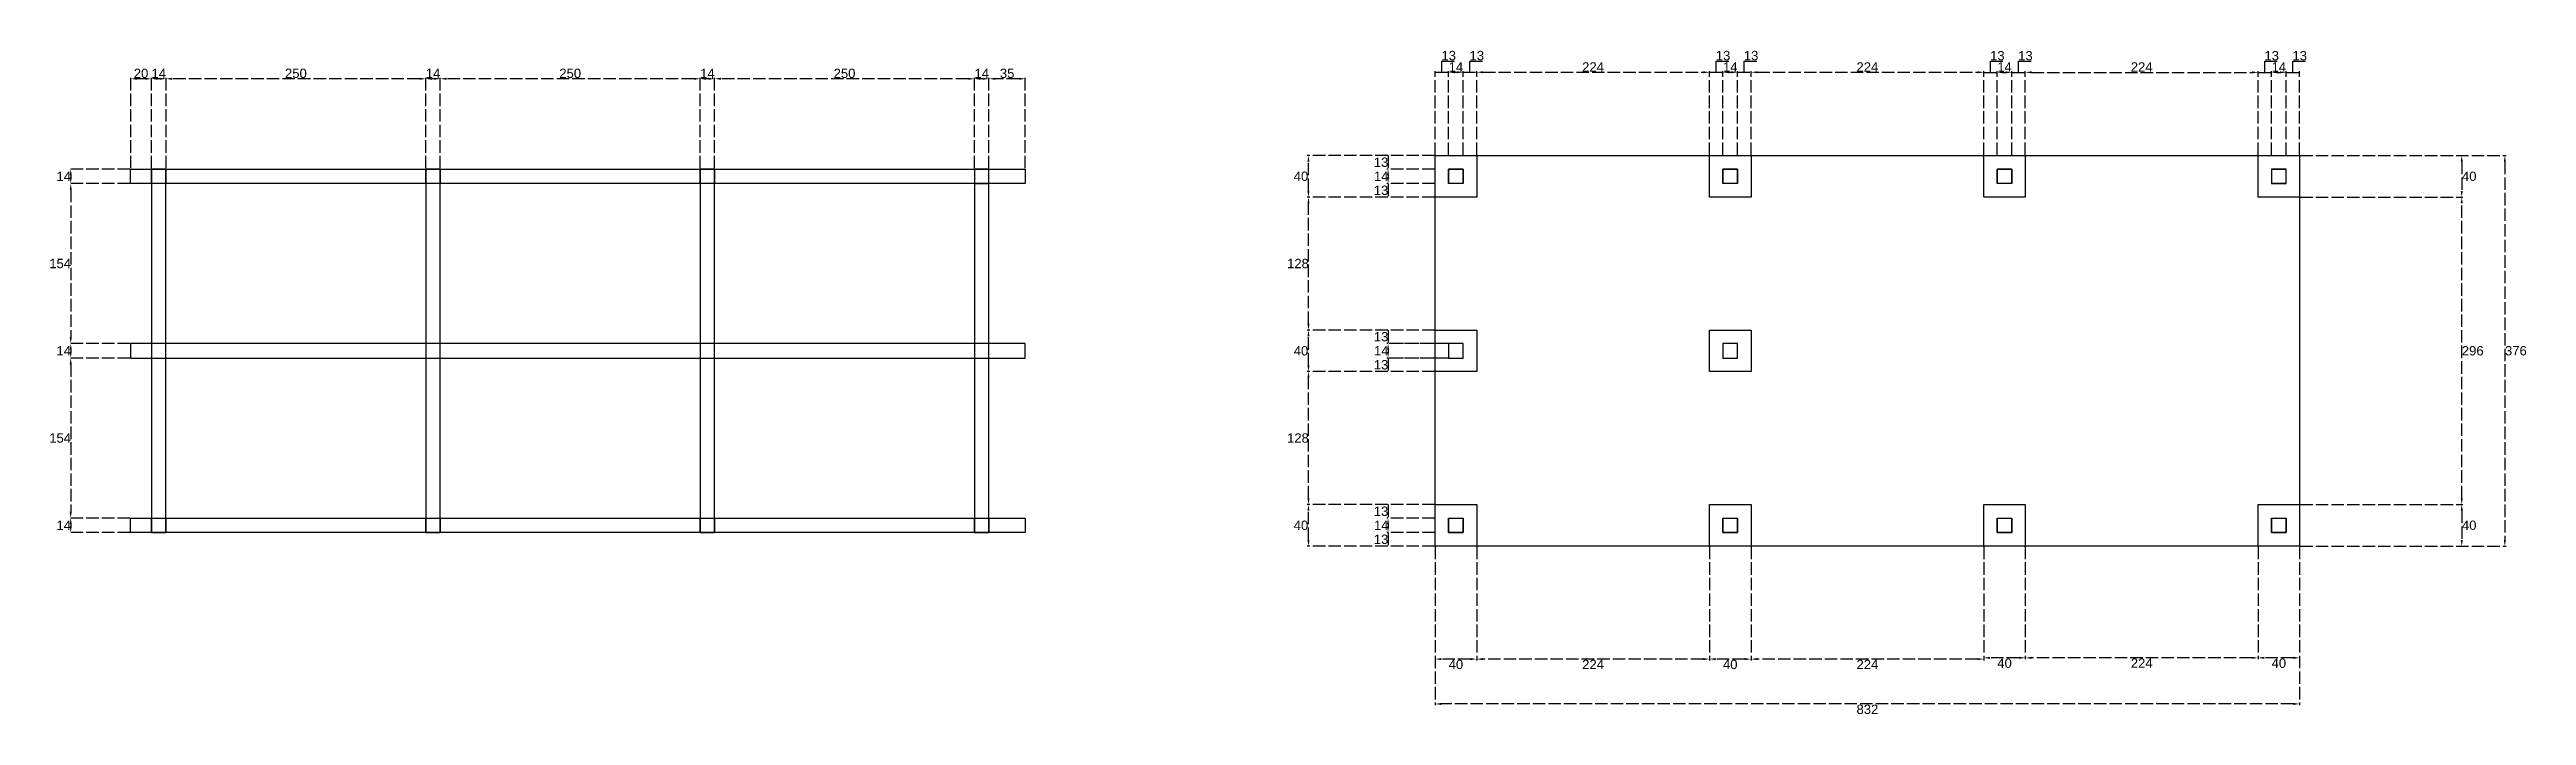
# Model space of a CAD drawing. Header units: millimetres. Extents: x 1435 to 6169, y 1613 to 2820.
# Drawn here: x 3786 to 6169, y 1613 to 2254 of the extents above; entities that cross this region are included whole.
import ezdxf

# ---------------------------------------------------------------- set-up
doc = ezdxf.new("R2010")
doc.units = ezdxf.units.MM
doc.linetypes.add('ACAD_ISO02W100', pattern=[15, 12, -3])
doc.styles.add('Beschriftung', font='Arial.ttf')
doc.dimstyles.new('ISO-25', dxfattribs={"dimtxt": 9, "dimasz": 6, "dimexe": 1.25, "dimexo": 0.625, "dimtad": 2, "dimtih": 1, "dimtoh": 1, "dimtxsty": 'Beschriftung', "dimcen": 2.5, "dimclrd": 6, "dimclre": 6, "dimclrt": 6, "dimadec": 0, "dimazin": 0, "dimtfac": 1, "dimtmove": 1, "dimatfit": 3, "dimfxl": 1, "dimarcsym": 0})

msp = doc.modelspace()

# ---------------------------------------------------------------- blocks, each defined once
blk = doc.blocks.new('*D120')
at = {"color": 6, "linetype": 'ACAD_ISO02W100', "lineweight": -2, "transparency": 16777216}
for p, q in [((3863.7, 2139.3), (3863.7, 2226.7)), ((3877.7, 2225.5), (3869.7, 2225.5)), ((3883.7, 2139.3), (3883.7, 2226.7))]:
    blk.add_line(p, q, dxfattribs=at)
at = {"color": 6, "transparency": 16777216}
for points in [[(3869.7, 2226.5), (3869.7, 2224.5), (3863.7, 2225.5)], [(3877.7, 2226.5), (3877.7, 2224.5), (3883.7, 2225.5)]]:
    blk.add_solid(points, dxfattribs=at)
at = {"layer": 'Defpoints', "color": 0, "transparency": 16777216}
for p in [(3863.7, 2225.5), (3863.7, 2138.6), (3883.7, 2138.6)]:
    blk.add_point(p, dxfattribs=at)
at = {"color": 6, "transparency": 16777216, "insert": (3873.7, 2230.7), "char_height": 9, "attachment_point": 5, "style": 'Beschriftung'}
blk.add_mtext('20', dxfattribs=at)
blk = doc.blocks.new('*D121')
at = {"color": 6, "linetype": 'ACAD_ISO02W100', "lineweight": -2, "transparency": 16777216}
for p, q in [((3883.7, 2139.3), (3883.7, 2226.7)), ((3891.7, 2225.5), (3889.7, 2225.5)), ((3897.7, 2139.3), (3897.7, 2226.7))]:
    blk.add_line(p, q, dxfattribs=at)
at = {"color": 6, "transparency": 16777216}
for points in [[(3889.7, 2226.5), (3889.7, 2224.5), (3883.7, 2225.5)], [(3891.7, 2226.5), (3891.7, 2224.5), (3897.7, 2225.5)]]:
    blk.add_solid(points, dxfattribs=at)
at = {"layer": 'Defpoints', "color": 0, "transparency": 16777216}
for p in [(3883.7, 2225.5), (3883.7, 2138.6), (3897.7, 2138.6)]:
    blk.add_point(p, dxfattribs=at)
at = {"color": 6, "transparency": 16777216, "insert": (3890.7, 2230.6), "char_height": 9, "attachment_point": 5, "style": 'Beschriftung'}
blk.add_mtext('14', dxfattribs=at)
blk = doc.blocks.new('*D122')
at = {"color": 6, "linetype": 'ACAD_ISO02W100', "lineweight": -2, "transparency": 16777216}
for p, q in [((3897.7, 2139.3), (3897.7, 2226.7)), ((4141.7, 2225.5), (3903.7, 2225.5)), ((4147.7, 2139.3), (4147.7, 2226.7))]:
    blk.add_line(p, q, dxfattribs=at)
at = {"color": 6, "transparency": 16777216}
for points in [[(3903.7, 2226.5), (3903.7, 2224.5), (3897.7, 2225.5)], [(4141.7, 2226.5), (4141.7, 2224.5), (4147.7, 2225.5)]]:
    blk.add_solid(points, dxfattribs=at)
at = {"layer": 'Defpoints', "color": 0, "transparency": 16777216}
for p in [(3897.7, 2225.5), (3897.7, 2138.6), (4147.7, 2138.6)]:
    blk.add_point(p, dxfattribs=at)
at = {"color": 6, "transparency": 16777216, "insert": (4022.7, 2230.7), "char_height": 9, "attachment_point": 5, "style": 'Beschriftung'}
blk.add_mtext('250', dxfattribs=at)
blk = doc.blocks.new('*D123')
at = {"color": 6, "linetype": 'ACAD_ISO02W100', "lineweight": -2, "transparency": 16777216}
for p, q in [((4147.7, 2139.3), (4147.7, 2226.7)), ((4155.7, 2225.5), (4153.7, 2225.5)), ((4161.7, 2139.3), (4161.7, 2226.7))]:
    blk.add_line(p, q, dxfattribs=at)
at = {"color": 6, "transparency": 16777216}
for points in [[(4153.7, 2226.5), (4153.7, 2224.5), (4147.7, 2225.5)], [(4155.7, 2226.5), (4155.7, 2224.5), (4161.7, 2225.5)]]:
    blk.add_solid(points, dxfattribs=at)
at = {"layer": 'Defpoints', "color": 0, "transparency": 16777216}
for p in [(4147.7, 2225.5), (4147.7, 2138.6), (4161.7, 2138.6)]:
    blk.add_point(p, dxfattribs=at)
at = {"color": 6, "transparency": 16777216, "insert": (4154.7, 2230.6), "char_height": 9, "attachment_point": 5, "style": 'Beschriftung'}
blk.add_mtext('14', dxfattribs=at)
blk = doc.blocks.new('*D124')
at = {"color": 6, "linetype": 'ACAD_ISO02W100', "lineweight": -2, "transparency": 16777216}
for p, q in [((4161.7, 2139.3), (4161.7, 2226.7)), ((4405.7, 2225.5), (4167.7, 2225.5)), ((4411.7, 2139.3), (4411.7, 2226.7))]:
    blk.add_line(p, q, dxfattribs=at)
at = {"color": 6, "transparency": 16777216}
for points in [[(4167.7, 2226.5), (4167.7, 2224.5), (4161.7, 2225.5)], [(4405.7, 2226.5), (4405.7, 2224.5), (4411.7, 2225.5)]]:
    blk.add_solid(points, dxfattribs=at)
at = {"layer": 'Defpoints', "color": 0, "transparency": 16777216}
for p in [(4161.7, 2225.5), (4161.7, 2138.6), (4411.7, 2138.6)]:
    blk.add_point(p, dxfattribs=at)
at = {"color": 6, "transparency": 16777216, "insert": (4286.7, 2230.7), "char_height": 9, "attachment_point": 5, "style": 'Beschriftung'}
blk.add_mtext('250', dxfattribs=at)
blk = doc.blocks.new('*D125')
at = {"color": 6, "linetype": 'ACAD_ISO02W100', "lineweight": -2, "transparency": 16777216}
for p, q in [((4411.7, 2139.3), (4411.7, 2226.7)), ((4419.7, 2225.5), (4417.7, 2225.5)), ((4425.7, 2139.3), (4425.7, 2226.7))]:
    blk.add_line(p, q, dxfattribs=at)
at = {"color": 6, "transparency": 16777216}
for points in [[(4417.7, 2226.5), (4417.7, 2224.5), (4411.7, 2225.5)], [(4419.7, 2226.5), (4419.7, 2224.5), (4425.7, 2225.5)]]:
    blk.add_solid(points, dxfattribs=at)
at = {"layer": 'Defpoints', "color": 0, "transparency": 16777216}
for p in [(4411.7, 2225.5), (4411.7, 2138.6), (4425.7, 2138.6)]:
    blk.add_point(p, dxfattribs=at)
at = {"color": 6, "transparency": 16777216, "insert": (4418.7, 2230.6), "char_height": 9, "attachment_point": 5, "style": 'Beschriftung'}
blk.add_mtext('14', dxfattribs=at)
blk = doc.blocks.new('*D126')
at = {"color": 6, "linetype": 'ACAD_ISO02W100', "lineweight": -2, "transparency": 16777216}
for p, q in [((4425.7, 2139.3), (4425.7, 2226.7)), ((4669.7, 2225.5), (4431.7, 2225.5)), ((4675.7, 2139.3), (4675.7, 2226.7))]:
    blk.add_line(p, q, dxfattribs=at)
at = {"color": 6, "transparency": 16777216}
for points in [[(4431.7, 2226.5), (4431.7, 2224.5), (4425.7, 2225.5)], [(4669.7, 2226.5), (4669.7, 2224.5), (4675.7, 2225.5)]]:
    blk.add_solid(points, dxfattribs=at)
at = {"layer": 'Defpoints', "color": 0, "transparency": 16777216}
for p in [(4425.7, 2225.5), (4425.7, 2138.6), (4675.7, 2138.6)]:
    blk.add_point(p, dxfattribs=at)
at = {"color": 6, "transparency": 16777216, "insert": (4550.7, 2230.7), "char_height": 9, "attachment_point": 5, "style": 'Beschriftung'}
blk.add_mtext('250', dxfattribs=at)
blk = doc.blocks.new('*D127')
at = {"color": 6, "linetype": 'ACAD_ISO02W100', "lineweight": -2, "transparency": 16777216}
for p, q in [((4689.7, 2139.3), (4689.7, 2226.7)), ((4718.7, 2225.5), (4695.7, 2225.5)), ((4724.7, 2139.3), (4724.7, 2226.7))]:
    blk.add_line(p, q, dxfattribs=at)
at = {"color": 6, "transparency": 16777216}
for points in [[(4695.7, 2226.5), (4695.7, 2224.5), (4689.7, 2225.5)], [(4718.7, 2226.5), (4718.7, 2224.5), (4724.7, 2225.5)]]:
    blk.add_solid(points, dxfattribs=at)
at = {"layer": 'Defpoints', "color": 0, "transparency": 16777216}
for p in [(4689.7, 2225.5), (4689.7, 2138.6), (4724.7, 2138.6)]:
    blk.add_point(p, dxfattribs=at)
at = {"color": 6, "transparency": 16777216, "insert": (4707.2, 2230.7), "char_height": 9, "attachment_point": 5, "style": 'Beschriftung'}
blk.add_mtext('35', dxfattribs=at)
blk = doc.blocks.new('*D128')
at = {"color": 6, "linetype": 'ACAD_ISO02W100', "lineweight": -2, "transparency": 16777216}
for p, q in [((4675.7, 2139.3), (4675.7, 2226.7)), ((4683.7, 2225.5), (4681.7, 2225.5)), ((4689.7, 2139.3), (4689.7, 2226.7))]:
    blk.add_line(p, q, dxfattribs=at)
at = {"color": 6, "transparency": 16777216}
for points in [[(4681.7, 2226.5), (4681.7, 2224.5), (4675.7, 2225.5)], [(4683.7, 2226.5), (4683.7, 2224.5), (4689.7, 2225.5)]]:
    blk.add_solid(points, dxfattribs=at)
at = {"layer": 'Defpoints', "color": 0, "transparency": 16777216}
for p in [(4675.7, 2225.5), (4675.7, 2138.6), (4689.7, 2138.6)]:
    blk.add_point(p, dxfattribs=at)
at = {"color": 6, "transparency": 16777216, "insert": (4682.7, 2230.6), "char_height": 9, "attachment_point": 5, "style": 'Beschriftung'}
blk.add_mtext('14', dxfattribs=at)
blk = doc.blocks.new('*D129')
at = {"color": 6, "linetype": 'ACAD_ISO02W100', "lineweight": -2, "transparency": 16777216}
for p, q in [((3863, 1802.6), (3804.7, 1802.6)), ((3863, 1788.6), (3804.7, 1788.6)), ((3806, 1796.6), (3806, 1794.6))]:
    blk.add_line(p, q, dxfattribs=at)
at = {"color": 6, "transparency": 16777216}
for points in [[(3805, 1796.6), (3807, 1796.6), (3806, 1802.6)], [(3805, 1794.6), (3807, 1794.6), (3806, 1788.6)]]:
    blk.add_solid(points, dxfattribs=at)
at = {"layer": 'Defpoints', "color": 0, "transparency": 16777216}
for p in [(3806, 1788.6), (3863.7, 1802.6), (3863.7, 1788.6)]:
    blk.add_point(p, dxfattribs=at)
at = {"color": 6, "transparency": 16777216, "insert": (3799.3, 1795.6), "char_height": 9, "attachment_point": 5, "style": 'Beschriftung'}
blk.add_mtext('14', dxfattribs=at)
blk = doc.blocks.new('*D130')
at = {"color": 6, "linetype": 'ACAD_ISO02W100', "lineweight": -2, "transparency": 16777216}
for p, q in [((3863, 1956.6), (3804.7, 1956.6)), ((3806, 1950.6), (3806, 1808.6)), ((3863, 1802.6), (3804.7, 1802.6))]:
    blk.add_line(p, q, dxfattribs=at)
at = {"color": 6, "transparency": 16777216}
for points in [[(3805, 1950.6), (3807, 1950.6), (3806, 1956.6)], [(3805, 1808.6), (3807, 1808.6), (3806, 1802.6)]]:
    blk.add_solid(points, dxfattribs=at)
at = {"layer": 'Defpoints', "color": 0, "transparency": 16777216}
for p in [(3863.7, 1956.6), (3806, 1802.6), (3863.7, 1802.6)]:
    blk.add_point(p, dxfattribs=at)
at = {"color": 6, "transparency": 16777216, "insert": (3795.8, 1879.6), "char_height": 9, "attachment_point": 5, "style": 'Beschriftung'}
blk.add_mtext('154', dxfattribs=at)
blk = doc.blocks.new('*D131')
at = {"color": 6, "linetype": 'ACAD_ISO02W100', "lineweight": -2, "transparency": 16777216}
for p, q in [((3863, 1970.6), (3804.7, 1970.6)), ((3863, 1956.6), (3804.7, 1956.6)), ((3806, 1964.6), (3806, 1962.6))]:
    blk.add_line(p, q, dxfattribs=at)
at = {"color": 6, "transparency": 16777216}
for points in [[(3805, 1964.6), (3807, 1964.6), (3806, 1970.6)], [(3805, 1962.6), (3807, 1962.6), (3806, 1956.6)]]:
    blk.add_solid(points, dxfattribs=at)
at = {"layer": 'Defpoints', "color": 0, "transparency": 16777216}
for p in [(3806, 1956.6), (3863.7, 1970.6), (3863.7, 1956.6)]:
    blk.add_point(p, dxfattribs=at)
at = {"color": 6, "transparency": 16777216, "insert": (3799.3, 1963.6), "char_height": 9, "attachment_point": 5, "style": 'Beschriftung'}
blk.add_mtext('14', dxfattribs=at)
blk = doc.blocks.new('*D132')
at = {"color": 6, "linetype": 'ACAD_ISO02W100', "lineweight": -2, "transparency": 16777216}
for p, q in [((3863, 2138.6), (3804.7, 2138.6)), ((3863, 2124.6), (3804.7, 2124.6)), ((3806, 2132.6), (3806, 2130.6))]:
    blk.add_line(p, q, dxfattribs=at)
at = {"color": 6, "transparency": 16777216}
for points in [[(3805, 2132.6), (3807, 2132.6), (3806, 2138.6)], [(3805, 2130.6), (3807, 2130.6), (3806, 2124.6)]]:
    blk.add_solid(points, dxfattribs=at)
at = {"layer": 'Defpoints', "color": 0, "transparency": 16777216}
for p in [(3806, 2124.6), (3863.7, 2138.6), (3863.7, 2124.6)]:
    blk.add_point(p, dxfattribs=at)
at = {"color": 6, "transparency": 16777216, "insert": (3799.3, 2131.6), "char_height": 9, "attachment_point": 5, "style": 'Beschriftung'}
blk.add_mtext('14', dxfattribs=at)
blk = doc.blocks.new('*D133')
at = {"color": 6, "linetype": 'ACAD_ISO02W100', "lineweight": -2, "transparency": 16777216}
for p, q in [((3863, 2124.6), (3804.7, 2124.6)), ((3806, 2118.6), (3806, 1976.6)), ((3863, 1970.6), (3804.7, 1970.6))]:
    blk.add_line(p, q, dxfattribs=at)
at = {"color": 6, "transparency": 16777216}
for points in [[(3805, 2118.6), (3807, 2118.6), (3806, 2124.6)], [(3805, 1976.6), (3807, 1976.6), (3806, 1970.6)]]:
    blk.add_solid(points, dxfattribs=at)
at = {"layer": 'Defpoints', "color": 0, "transparency": 16777216}
for p in [(3863.7, 2124.6), (3806, 1970.6), (3863.7, 1970.6)]:
    blk.add_point(p, dxfattribs=at)
at = {"color": 6, "transparency": 16777216, "insert": (3795.8, 2047.6), "char_height": 9, "attachment_point": 5, "style": 'Beschriftung'}
blk.add_mtext('154', dxfattribs=at)
blk = doc.blocks.new('*D35')
at = {"color": 6, "linetype": 'ACAD_ISO02W100', "lineweight": -2, "transparency": 16777216}
for p, q in [((5951.7, 2151.6), (6108.3, 2151.6)), ((6107.1, 2145.6), (6107.1, 2117.6)), ((5951.7, 2111.6), (6108.3, 2111.6))]:
    blk.add_line(p, q, dxfattribs=at)
at = {"color": 6, "transparency": 16777216}
for points in [[(6106.1, 2145.6), (6108.1, 2145.6), (6107.1, 2151.6)], [(6106.1, 2117.6), (6108.1, 2117.6), (6107.1, 2111.6)]]:
    blk.add_solid(points, dxfattribs=at)
at = {"layer": 'Defpoints', "color": 0, "transparency": 16777216}
for p in [(5951.1, 2151.6), (5951.1, 2111.6), (6107.1, 2111.6)]:
    blk.add_point(p, dxfattribs=at)
at = {"color": 6, "transparency": 16777216, "insert": (6114.3, 2131.6), "char_height": 9, "attachment_point": 5, "style": 'Beschriftung'}
blk.add_mtext('40', dxfattribs=at)
blk = doc.blocks.new('*D36')
at = {"color": 6, "linetype": 'ACAD_ISO02W100', "lineweight": -2, "transparency": 16777216}
for p, q in [((5951.7, 1815.6), (6108.3, 1815.6)), ((6107.1, 1809.6), (6107.1, 1781.6)), ((5951.7, 1775.6), (6108.3, 1775.6))]:
    blk.add_line(p, q, dxfattribs=at)
at = {"color": 6, "transparency": 16777216}
for points in [[(6106.1, 1809.6), (6108.1, 1809.6), (6107.1, 1815.6)], [(6106.1, 1781.6), (6108.1, 1781.6), (6107.1, 1775.6)]]:
    blk.add_solid(points, dxfattribs=at)
at = {"layer": 'Defpoints', "color": 0, "transparency": 16777216}
for p in [(5951.1, 1815.6), (5951.1, 1775.6), (6107.1, 1775.6)]:
    blk.add_point(p, dxfattribs=at)
at = {"color": 6, "transparency": 16777216, "insert": (6114.3, 1795.6), "char_height": 9, "attachment_point": 5, "style": 'Beschriftung'}
blk.add_mtext('40', dxfattribs=at)
blk = doc.blocks.new('*D37')
at = {"color": 6, "linetype": 'ACAD_ISO02W100', "lineweight": -2, "transparency": 16777216}
for p, q in [((5911.1, 1775), (5911.1, 1666.8)), ((5951.1, 1775), (5951.1, 1666.8)), ((5945.1, 1668), (5917.1, 1668))]:
    blk.add_line(p, q, dxfattribs=at)
at = {"color": 6, "transparency": 16777216}
for points in [[(5917.1, 1669), (5917.1, 1667), (5911.1, 1668)], [(5945.1, 1669), (5945.1, 1667), (5951.1, 1668)]]:
    blk.add_solid(points, dxfattribs=at)
at = {"layer": 'Defpoints', "color": 0, "transparency": 16777216}
for p in [(5911.1, 1775.6), (5951.1, 1775.6), (5911.1, 1668)]:
    blk.add_point(p, dxfattribs=at)
at = {"color": 6, "transparency": 16777216, "insert": (5931.1, 1662.8), "char_height": 9, "attachment_point": 5, "style": 'Beschriftung'}
blk.add_mtext('40', dxfattribs=at)
blk = doc.blocks.new('*D38')
at = {"color": 6, "linetype": 'ACAD_ISO02W100', "lineweight": -2, "transparency": 16777216}
for p, q in [((5687.1, 1775), (5687.1, 1666.8)), ((5911.1, 1775), (5911.1, 1666.8)), ((5905.1, 1668), (5693.1, 1668))]:
    blk.add_line(p, q, dxfattribs=at)
at = {"color": 6, "transparency": 16777216}
for points in [[(5693.1, 1669), (5693.1, 1667), (5687.1, 1668)], [(5905.1, 1669), (5905.1, 1667), (5911.1, 1668)]]:
    blk.add_solid(points, dxfattribs=at)
at = {"layer": 'Defpoints', "color": 0, "transparency": 16777216}
for p in [(5687.1, 1775.6), (5911.1, 1775.6), (5687.1, 1668)]:
    blk.add_point(p, dxfattribs=at)
at = {"color": 6, "transparency": 16777216, "insert": (5799.1, 1662.9), "char_height": 9, "attachment_point": 5, "style": 'Beschriftung'}
blk.add_mtext('224', dxfattribs=at)
blk = doc.blocks.new('*D39')
at = {"color": 6, "linetype": 'ACAD_ISO02W100', "lineweight": -2, "transparency": 16777216}
for p, q in [((5647.1, 1775), (5647.1, 1666.8)), ((5687.1, 1775), (5687.1, 1666.8)), ((5681.1, 1668), (5653.1, 1668))]:
    blk.add_line(p, q, dxfattribs=at)
at = {"color": 6, "transparency": 16777216}
for points in [[(5653.1, 1669), (5653.1, 1667), (5647.1, 1668)], [(5681.1, 1669), (5681.1, 1667), (5687.1, 1668)]]:
    blk.add_solid(points, dxfattribs=at)
at = {"layer": 'Defpoints', "color": 0, "transparency": 16777216}
for p in [(5647.1, 1775.6), (5687.1, 1775.6), (5647.1, 1668)]:
    blk.add_point(p, dxfattribs=at)
at = {"color": 6, "transparency": 16777216, "insert": (5667.1, 1662.8), "char_height": 9, "attachment_point": 5, "style": 'Beschriftung'}
blk.add_mtext('40', dxfattribs=at)
blk = doc.blocks.new('*D40')
at = {"color": 6, "linetype": 'ACAD_ISO02W100', "lineweight": -2, "transparency": 16777216}
for p, q in [((5423.1, 1775), (5423.1, 1665.5)), ((5647.1, 1775), (5647.1, 1665.5)), ((5641.1, 1666.8), (5429.1, 1666.8))]:
    blk.add_line(p, q, dxfattribs=at)
at = {"color": 6, "transparency": 16777216}
for points in [[(5429.1, 1667.8), (5429.1, 1665.8), (5423.1, 1666.8)], [(5641.1, 1667.8), (5641.1, 1665.8), (5647.1, 1666.8)]]:
    blk.add_solid(points, dxfattribs=at)
at = {"layer": 'Defpoints', "color": 0, "transparency": 16777216}
for p in [(5423.1, 1775.6), (5647.1, 1775.6), (5423.1, 1666.8)]:
    blk.add_point(p, dxfattribs=at)
at = {"color": 6, "transparency": 16777216, "insert": (5535.1, 1661.6), "char_height": 9, "attachment_point": 5, "style": 'Beschriftung'}
blk.add_mtext('224', dxfattribs=at)
blk = doc.blocks.new('*D41')
at = {"color": 6, "linetype": 'ACAD_ISO02W100', "lineweight": -2, "transparency": 16777216}
for p, q in [((5383.1, 1775), (5383.1, 1665.5)), ((5423.1, 1775), (5423.1, 1665.5)), ((5417.1, 1666.8), (5389.1, 1666.8))]:
    blk.add_line(p, q, dxfattribs=at)
at = {"color": 6, "transparency": 16777216}
for points in [[(5389.1, 1667.8), (5389.1, 1665.8), (5383.1, 1666.8)], [(5417.1, 1667.8), (5417.1, 1665.8), (5423.1, 1666.8)]]:
    blk.add_solid(points, dxfattribs=at)
at = {"layer": 'Defpoints', "color": 0, "transparency": 16777216}
for p in [(5383.1, 1775.6), (5423.1, 1775.6), (5383.1, 1666.8)]:
    blk.add_point(p, dxfattribs=at)
at = {"color": 6, "transparency": 16777216, "insert": (5403.1, 1661.6), "char_height": 9, "attachment_point": 5, "style": 'Beschriftung'}
blk.add_mtext('40', dxfattribs=at)
blk = doc.blocks.new('*D42')
at = {"color": 6, "linetype": 'ACAD_ISO02W100', "lineweight": -2, "transparency": 16777216}
for p, q in [((5159.1, 1775), (5159.1, 1665.5)), ((5383.1, 1775), (5383.1, 1665.5)), ((5377.1, 1666.8), (5165.1, 1666.8))]:
    blk.add_line(p, q, dxfattribs=at)
at = {"color": 6, "transparency": 16777216}
for points in [[(5165.1, 1667.8), (5165.1, 1665.8), (5159.1, 1666.8)], [(5377.1, 1667.8), (5377.1, 1665.8), (5383.1, 1666.8)]]:
    blk.add_solid(points, dxfattribs=at)
at = {"layer": 'Defpoints', "color": 0, "transparency": 16777216}
for p in [(5159.1, 1775.6), (5383.1, 1775.6), (5159.1, 1666.8)]:
    blk.add_point(p, dxfattribs=at)
at = {"color": 6, "transparency": 16777216, "insert": (5271.1, 1661.6), "char_height": 9, "attachment_point": 5, "style": 'Beschriftung'}
blk.add_mtext('224', dxfattribs=at)
blk = doc.blocks.new('*D43')
at = {"color": 6, "linetype": 'ACAD_ISO02W100', "lineweight": -2, "transparency": 16777216}
for p, q in [((5119.1, 1775), (5119.1, 1665.5)), ((5159.1, 1775), (5159.1, 1665.5)), ((5153.1, 1666.8), (5125.1, 1666.8))]:
    blk.add_line(p, q, dxfattribs=at)
at = {"color": 6, "transparency": 16777216}
for points in [[(5125.1, 1667.8), (5125.1, 1665.8), (5119.1, 1666.8)], [(5153.1, 1667.8), (5153.1, 1665.8), (5159.1, 1666.8)]]:
    blk.add_solid(points, dxfattribs=at)
at = {"layer": 'Defpoints', "color": 0, "transparency": 16777216}
for p in [(5119.1, 1775.6), (5159.1, 1775.6), (5119.1, 1666.8)]:
    blk.add_point(p, dxfattribs=at)
at = {"color": 6, "transparency": 16777216, "insert": (5139.1, 1661.6), "char_height": 9, "attachment_point": 5, "style": 'Beschriftung'}
blk.add_mtext('40', dxfattribs=at)
blk = doc.blocks.new('*D44')
at = {"color": 6, "linetype": 'ACAD_ISO02W100', "lineweight": -2, "transparency": 16777216}
for p, q in [((5951.7, 2151.6), (6149.9, 2151.6)), ((6148.6, 2145.6), (6148.6, 1781.6)), ((5951.7, 1775.6), (6149.9, 1775.6))]:
    blk.add_line(p, q, dxfattribs=at)
at = {"color": 6, "transparency": 16777216}
for points in [[(6147.6, 2145.6), (6149.6, 2145.6), (6148.6, 2151.6)], [(6147.6, 1781.6), (6149.6, 1781.6), (6148.6, 1775.6)]]:
    blk.add_solid(points, dxfattribs=at)
at = {"layer": 'Defpoints', "color": 0, "transparency": 16777216}
for p in [(5951.1, 2151.6), (5951.1, 1775.6), (6148.6, 1775.6)]:
    blk.add_point(p, dxfattribs=at)
at = {"color": 6, "transparency": 16777216, "insert": (6159.2, 1963.6), "char_height": 9, "attachment_point": 5, "style": 'Beschriftung'}
blk.add_mtext('376', dxfattribs=at)
blk = doc.blocks.new('*D45')
at = {"color": 6, "linetype": 'ACAD_ISO02W100', "lineweight": -2, "transparency": 16777216}
for p, q in [((5119.1, 1775), (5119.1, 1622.4)), ((5951.1, 1775), (5951.1, 1622.4)), ((5945.1, 1623.6), (5125.1, 1623.6))]:
    blk.add_line(p, q, dxfattribs=at)
at = {"color": 6, "transparency": 16777216}
for points in [[(5125.1, 1624.6), (5125.1, 1622.6), (5119.1, 1623.6)], [(5945.1, 1624.6), (5945.1, 1622.6), (5951.1, 1623.6)]]:
    blk.add_solid(points, dxfattribs=at)
at = {"layer": 'Defpoints', "color": 0, "transparency": 16777216}
for p in [(5119.1, 1775.6), (5951.1, 1775.6), (5119.1, 1623.6)]:
    blk.add_point(p, dxfattribs=at)
at = {"color": 6, "transparency": 16777216, "insert": (5535.1, 1618.4), "char_height": 9, "attachment_point": 5, "style": 'Beschriftung'}
blk.add_mtext('832', dxfattribs=at)
blk = doc.blocks.new('*D46')
at = {"color": 6, "linetype": 'ACAD_ISO02W100', "lineweight": -2, "transparency": 16777216}
for p, q in [((5118.5, 1815.6), (4996, 1815.6)), ((4997.2, 1781.6), (4997.2, 1809.6)), ((5118.5, 1775.6), (4996, 1775.6))]:
    blk.add_line(p, q, dxfattribs=at)
at = {"color": 6, "transparency": 16777216}
for points in [[(4996.2, 1809.6), (4998.2, 1809.6), (4997.2, 1815.6)], [(4996.2, 1781.6), (4998.2, 1781.6), (4997.2, 1775.6)]]:
    blk.add_solid(points, dxfattribs=at)
at = {"layer": 'Defpoints', "color": 0, "transparency": 16777216}
for p in [(4997.2, 1815.6), (5119.1, 1815.6), (5119.1, 1775.6)]:
    blk.add_point(p, dxfattribs=at)
at = {"color": 6, "transparency": 16777216, "insert": (4990, 1795.6), "char_height": 9, "attachment_point": 5, "style": 'Beschriftung'}
blk.add_mtext('40', dxfattribs=at)
blk = doc.blocks.new('*D47')
at = {"color": 6, "linetype": 'ACAD_ISO02W100', "lineweight": -2, "transparency": 16777216}
for p, q in [((5118.5, 1943.6), (4996, 1943.6)), ((4997.2, 1821.6), (4997.2, 1937.6)), ((5118.5, 1815.6), (4996, 1815.6))]:
    blk.add_line(p, q, dxfattribs=at)
at = {"color": 6, "transparency": 16777216}
for points in [[(4996.2, 1937.6), (4998.2, 1937.6), (4997.2, 1943.6)], [(4996.2, 1821.6), (4998.2, 1821.6), (4997.2, 1815.6)]]:
    blk.add_solid(points, dxfattribs=at)
at = {"layer": 'Defpoints', "color": 0, "transparency": 16777216}
for p in [(4997.2, 1943.6), (5119.1, 1943.6), (5119.1, 1815.6)]:
    blk.add_point(p, dxfattribs=at)
at = {"color": 6, "transparency": 16777216, "insert": (4987.1, 1879.6), "char_height": 9, "attachment_point": 5, "style": 'Beschriftung'}
blk.add_mtext('128', dxfattribs=at)
blk = doc.blocks.new('*D48')
at = {"color": 6, "linetype": 'ACAD_ISO02W100', "lineweight": -2, "transparency": 16777216}
for p, q in [((5118.5, 1983.6), (4996, 1983.6)), ((4997.2, 1949.6), (4997.2, 1977.6)), ((5118.5, 1943.6), (4996, 1943.6))]:
    blk.add_line(p, q, dxfattribs=at)
at = {"color": 6, "transparency": 16777216}
for points in [[(4996.2, 1977.6), (4998.2, 1977.6), (4997.2, 1983.6)], [(4996.2, 1949.6), (4998.2, 1949.6), (4997.2, 1943.6)]]:
    blk.add_solid(points, dxfattribs=at)
at = {"layer": 'Defpoints', "color": 0, "transparency": 16777216}
for p in [(4997.2, 1983.6), (5119.1, 1983.6), (5119.1, 1943.6)]:
    blk.add_point(p, dxfattribs=at)
at = {"color": 6, "transparency": 16777216, "insert": (4990, 1963.6), "char_height": 9, "attachment_point": 5, "style": 'Beschriftung'}
blk.add_mtext('40', dxfattribs=at)
blk = doc.blocks.new('*D49')
at = {"color": 6, "linetype": 'ACAD_ISO02W100', "lineweight": -2, "transparency": 16777216}
for p, q in [((5118.5, 2111.6), (4996, 2111.6)), ((4997.2, 1989.6), (4997.2, 2105.6)), ((5118.5, 1983.6), (4996, 1983.6))]:
    blk.add_line(p, q, dxfattribs=at)
at = {"color": 6, "transparency": 16777216}
for points in [[(4996.2, 2105.6), (4998.2, 2105.6), (4997.2, 2111.6)], [(4996.2, 1989.6), (4998.2, 1989.6), (4997.2, 1983.6)]]:
    blk.add_solid(points, dxfattribs=at)
at = {"layer": 'Defpoints', "color": 0, "transparency": 16777216}
for p in [(4997.2, 2111.6), (5119.1, 2111.6), (5119.1, 1983.6)]:
    blk.add_point(p, dxfattribs=at)
at = {"color": 6, "transparency": 16777216, "insert": (4987.1, 2047.6), "char_height": 9, "attachment_point": 5, "style": 'Beschriftung'}
blk.add_mtext('128', dxfattribs=at)
blk = doc.blocks.new('*D50')
at = {"color": 6, "linetype": 'ACAD_ISO02W100', "lineweight": -2, "transparency": 16777216}
for p, q in [((5118.5, 2151.6), (4996, 2151.6)), ((4997.2, 2117.6), (4997.2, 2145.6)), ((5118.5, 2111.6), (4996, 2111.6))]:
    blk.add_line(p, q, dxfattribs=at)
at = {"color": 6, "transparency": 16777216}
for points in [[(4996.2, 2145.6), (4998.2, 2145.6), (4997.2, 2151.6)], [(4996.2, 2117.6), (4998.2, 2117.6), (4997.2, 2111.6)]]:
    blk.add_solid(points, dxfattribs=at)
at = {"layer": 'Defpoints', "color": 0, "transparency": 16777216}
for p in [(4997.2, 2151.6), (5119.1, 2151.6), (5119.1, 2111.6)]:
    blk.add_point(p, dxfattribs=at)
at = {"color": 6, "transparency": 16777216, "insert": (4990, 2131.6), "char_height": 9, "attachment_point": 5, "style": 'Beschriftung'}
blk.add_mtext('40', dxfattribs=at)
blk = doc.blocks.new('*D51')
at = {"color": 6, "linetype": 'ACAD_ISO02W100', "lineweight": -2, "transparency": 16777216}
for p, q in [((5951.7, 2111.6), (6108.3, 2111.6)), ((6107.1, 1821.6), (6107.1, 2105.6)), ((5951.7, 1815.6), (6108.3, 1815.6))]:
    blk.add_line(p, q, dxfattribs=at)
at = {"color": 6, "transparency": 16777216}
for points in [[(6106.1, 2105.6), (6108.1, 2105.6), (6107.1, 2111.6)], [(6106.1, 1821.6), (6108.1, 1821.6), (6107.1, 1815.6)]]:
    blk.add_solid(points, dxfattribs=at)
at = {"layer": 'Defpoints', "color": 0, "transparency": 16777216}
for p in [(5951.1, 2111.6), (6107.1, 2111.6), (5951.1, 1815.6)]:
    blk.add_point(p, dxfattribs=at)
at = {"color": 6, "transparency": 16777216, "insert": (6117.7, 1963.6), "char_height": 9, "attachment_point": 5, "style": 'Beschriftung'}
blk.add_mtext('296', dxfattribs=at)
blk = doc.blocks.new('*D52')
at = {"color": 6, "linetype": 'ACAD_ISO02W100', "lineweight": -2, "transparency": 16777216}
for p, q in [((5125.6, 2231.8), (5125.6, 2242.6)), ((5125.6, 2242.6), (5138.9, 2242.6)), ((5119.1, 2152.3), (5119.1, 2233)), ((5119.1, 2231.8), (5132.1, 2231.8)), ((5119.1, 2231.8), (5132.1, 2231.8)), ((5132.1, 2152.3), (5132.1, 2233))]:
    blk.add_line(p, q, dxfattribs=at)
at = {"layer": 'Defpoints', "color": 0, "transparency": 16777216}
for p in [(5132.1, 2231.8), (5119.1, 2151.6), (5132.1, 2151.6)]:
    blk.add_point(p, dxfattribs=at)
at = {"color": 6, "transparency": 16777216, "insert": (5132.2, 2247.8), "char_height": 9, "attachment_point": 5, "style": 'Beschriftung'}
blk.add_mtext('13', dxfattribs=at)
blk = doc.blocks.new('*D53')
at = {"color": 6, "linetype": 'ACAD_ISO02W100', "lineweight": -2, "transparency": 16777216}
for p, q in [((5132.1, 2152.3), (5132.1, 2233)), ((5138.1, 2231.8), (5140.1, 2231.8)), ((5146.1, 2152.3), (5146.1, 2233))]:
    blk.add_line(p, q, dxfattribs=at)
at = {"color": 6, "transparency": 16777216}
for points in [[(5138.1, 2232.8), (5138.1, 2230.8), (5132.1, 2231.8)], [(5140.1, 2232.8), (5140.1, 2230.8), (5146.1, 2231.8)]]:
    blk.add_solid(points, dxfattribs=at)
at = {"layer": 'Defpoints', "color": 0, "transparency": 16777216}
for p in [(5146.1, 2231.8), (5132.1, 2151.6), (5146.1, 2151.6)]:
    blk.add_point(p, dxfattribs=at)
at = {"color": 6, "transparency": 16777216, "insert": (5139.1, 2236.9), "char_height": 9, "attachment_point": 5, "style": 'Beschriftung'}
blk.add_mtext('14', dxfattribs=at)
blk = doc.blocks.new('*D54')
at = {"color": 6, "linetype": 'ACAD_ISO02W100', "lineweight": -2, "transparency": 16777216}
for p, q in [((5152.6, 2231.8), (5152.6, 2242.6)), ((5152.6, 2242.6), (5165.9, 2242.6)), ((5146.1, 2152.3), (5146.1, 2233)), ((5146.1, 2231.8), (5159.1, 2231.8)), ((5146.1, 2231.8), (5159.1, 2231.8)), ((5159.1, 2152.3), (5159.1, 2233))]:
    blk.add_line(p, q, dxfattribs=at)
at = {"layer": 'Defpoints', "color": 0, "transparency": 16777216}
for p in [(5159.1, 2231.8), (5146.1, 2151.6), (5159.1, 2151.6)]:
    blk.add_point(p, dxfattribs=at)
at = {"color": 6, "transparency": 16777216, "insert": (5159.2, 2247.8), "char_height": 9, "attachment_point": 5, "style": 'Beschriftung'}
blk.add_mtext('13', dxfattribs=at)
blk = doc.blocks.new('*D55')
at = {"color": 6, "linetype": 'ACAD_ISO02W100', "lineweight": -2, "transparency": 16777216}
for p, q in [((5159.1, 2152.3), (5159.1, 2233)), ((5165.1, 2231.8), (5377.1, 2231.8)), ((5383.1, 2152.3), (5383.1, 2233))]:
    blk.add_line(p, q, dxfattribs=at)
at = {"color": 6, "transparency": 16777216}
for points in [[(5165.1, 2232.8), (5165.1, 2230.8), (5159.1, 2231.8)], [(5377.1, 2232.8), (5377.1, 2230.8), (5383.1, 2231.8)]]:
    blk.add_solid(points, dxfattribs=at)
at = {"layer": 'Defpoints', "color": 0, "transparency": 16777216}
for p in [(5383.1, 2231.8), (5159.1, 2151.6), (5383.1, 2151.6)]:
    blk.add_point(p, dxfattribs=at)
at = {"color": 6, "transparency": 16777216, "insert": (5271.1, 2236.9), "char_height": 9, "attachment_point": 5, "style": 'Beschriftung'}
blk.add_mtext('224', dxfattribs=at)
blk = doc.blocks.new('*D56')
at = {"color": 6, "linetype": 'ACAD_ISO02W100', "lineweight": -2, "transparency": 16777216}
for p, q in [((5389.6, 2231.8), (5389.6, 2242.6)), ((5389.6, 2242.6), (5402.9, 2242.6)), ((5383.1, 2152.3), (5383.1, 2233)), ((5383.1, 2231.8), (5396.1, 2231.8)), ((5383.1, 2231.8), (5396.1, 2231.8)), ((5396.1, 2152.3), (5396.1, 2233))]:
    blk.add_line(p, q, dxfattribs=at)
at = {"layer": 'Defpoints', "color": 0, "transparency": 16777216}
for p in [(5396.1, 2231.8), (5383.1, 2151.6), (5396.1, 2151.6)]:
    blk.add_point(p, dxfattribs=at)
at = {"color": 6, "transparency": 16777216, "insert": (5396.2, 2247.8), "char_height": 9, "attachment_point": 5, "style": 'Beschriftung'}
blk.add_mtext('13', dxfattribs=at)
blk = doc.blocks.new('*D57')
at = {"color": 6, "linetype": 'ACAD_ISO02W100', "lineweight": -2, "transparency": 16777216}
for p, q in [((5396.1, 2152.3), (5396.1, 2233)), ((5402.1, 2231.8), (5404.1, 2231.8)), ((5410.1, 2152.3), (5410.1, 2233))]:
    blk.add_line(p, q, dxfattribs=at)
at = {"color": 6, "transparency": 16777216}
for points in [[(5402.1, 2232.8), (5402.1, 2230.8), (5396.1, 2231.8)], [(5404.1, 2232.8), (5404.1, 2230.8), (5410.1, 2231.8)]]:
    blk.add_solid(points, dxfattribs=at)
at = {"layer": 'Defpoints', "color": 0, "transparency": 16777216}
for p in [(5410.1, 2231.8), (5396.1, 2151.6), (5410.1, 2151.6)]:
    blk.add_point(p, dxfattribs=at)
at = {"color": 6, "transparency": 16777216, "insert": (5403.1, 2236.9), "char_height": 9, "attachment_point": 5, "style": 'Beschriftung'}
blk.add_mtext('14', dxfattribs=at)
blk = doc.blocks.new('*D58')
at = {"color": 6, "linetype": 'ACAD_ISO02W100', "lineweight": -2, "transparency": 16777216}
for p, q in [((5416.6, 2231.8), (5416.6, 2242.6)), ((5416.6, 2242.6), (5429.9, 2242.6)), ((5410.1, 2152.3), (5410.1, 2233)), ((5410.1, 2231.8), (5423.1, 2231.8)), ((5410.1, 2231.8), (5423.1, 2231.8)), ((5423.1, 2152.3), (5423.1, 2233))]:
    blk.add_line(p, q, dxfattribs=at)
at = {"layer": 'Defpoints', "color": 0, "transparency": 16777216}
for p in [(5423.1, 2231.8), (5410.1, 2151.6), (5423.1, 2151.6)]:
    blk.add_point(p, dxfattribs=at)
at = {"color": 6, "transparency": 16777216, "insert": (5423.2, 2247.8), "char_height": 9, "attachment_point": 5, "style": 'Beschriftung'}
blk.add_mtext('13', dxfattribs=at)
blk = doc.blocks.new('*D59')
at = {"color": 6, "linetype": 'ACAD_ISO02W100', "lineweight": -2, "transparency": 16777216}
for p, q in [((5423.1, 2152.3), (5423.1, 2233)), ((5429.1, 2231.8), (5641.1, 2231.8)), ((5647.1, 2152.3), (5647.1, 2233))]:
    blk.add_line(p, q, dxfattribs=at)
at = {"color": 6, "transparency": 16777216}
for points in [[(5429.1, 2232.8), (5429.1, 2230.8), (5423.1, 2231.8)], [(5641.1, 2232.8), (5641.1, 2230.8), (5647.1, 2231.8)]]:
    blk.add_solid(points, dxfattribs=at)
at = {"layer": 'Defpoints', "color": 0, "transparency": 16777216}
for p in [(5647.1, 2231.8), (5423.1, 2151.6), (5647.1, 2151.6)]:
    blk.add_point(p, dxfattribs=at)
at = {"color": 6, "transparency": 16777216, "insert": (5535.1, 2236.9), "char_height": 9, "attachment_point": 5, "style": 'Beschriftung'}
blk.add_mtext('224', dxfattribs=at)
blk = doc.blocks.new('*D60')
at = {"color": 6, "linetype": 'ACAD_ISO02W100', "lineweight": -2, "transparency": 16777216}
for p, q in [((5653.6, 2231.7), (5653.6, 2242.5)), ((5653.6, 2242.5), (5666.9, 2242.5)), ((5647.1, 2152.3), (5647.1, 2233)), ((5647.1, 2231.7), (5660.1, 2231.7)), ((5647.1, 2231.7), (5660.1, 2231.7)), ((5660.1, 2152.3), (5660.1, 2233))]:
    blk.add_line(p, q, dxfattribs=at)
at = {"layer": 'Defpoints', "color": 0, "transparency": 16777216}
for p in [(5660.1, 2231.7), (5647.1, 2151.6), (5660.1, 2151.6)]:
    blk.add_point(p, dxfattribs=at)
at = {"color": 6, "transparency": 16777216, "insert": (5660.2, 2247.7), "char_height": 9, "attachment_point": 5, "style": 'Beschriftung'}
blk.add_mtext('13', dxfattribs=at)
blk = doc.blocks.new('*D61')
at = {"color": 6, "linetype": 'ACAD_ISO02W100', "lineweight": -2, "transparency": 16777216}
for p, q in [((5660.1, 2152.3), (5660.1, 2233)), ((5666.1, 2231.7), (5668.1, 2231.7)), ((5674.1, 2152.3), (5674.1, 2233))]:
    blk.add_line(p, q, dxfattribs=at)
at = {"color": 6, "transparency": 16777216}
for points in [[(5666.1, 2232.7), (5666.1, 2230.7), (5660.1, 2231.7)], [(5668.1, 2232.7), (5668.1, 2230.7), (5674.1, 2231.7)]]:
    blk.add_solid(points, dxfattribs=at)
at = {"layer": 'Defpoints', "color": 0, "transparency": 16777216}
for p in [(5674.1, 2231.7), (5660.1, 2151.6), (5674.1, 2151.6)]:
    blk.add_point(p, dxfattribs=at)
at = {"color": 6, "transparency": 16777216, "insert": (5667.1, 2236.9), "char_height": 9, "attachment_point": 5, "style": 'Beschriftung'}
blk.add_mtext('14', dxfattribs=at)
blk = doc.blocks.new('*D62')
at = {"color": 6, "linetype": 'ACAD_ISO02W100', "lineweight": -2, "transparency": 16777216}
for p, q in [((5680.6, 2231.7), (5680.6, 2242.5)), ((5680.6, 2242.5), (5693.9, 2242.5)), ((5674.1, 2152.3), (5674.1, 2233)), ((5674.1, 2231.7), (5687.1, 2231.7)), ((5674.1, 2231.7), (5687.1, 2231.7)), ((5687.1, 2152.3), (5687.1, 2233))]:
    blk.add_line(p, q, dxfattribs=at)
at = {"layer": 'Defpoints', "color": 0, "transparency": 16777216}
for p in [(5687.1, 2231.7), (5674.1, 2151.6), (5687.1, 2151.6)]:
    blk.add_point(p, dxfattribs=at)
at = {"color": 6, "transparency": 16777216, "insert": (5687.2, 2247.7), "char_height": 9, "attachment_point": 5, "style": 'Beschriftung'}
blk.add_mtext('13', dxfattribs=at)
blk = doc.blocks.new('*D63')
at = {"color": 6, "linetype": 'ACAD_ISO02W100', "lineweight": -2, "transparency": 16777216}
for p, q in [((5687.1, 2152.3), (5687.1, 2233)), ((5693.1, 2231.7), (5905.1, 2231.7)), ((5911.1, 2152.3), (5911.1, 2233))]:
    blk.add_line(p, q, dxfattribs=at)
at = {"color": 6, "transparency": 16777216}
for points in [[(5693.1, 2232.7), (5693.1, 2230.7), (5687.1, 2231.7)], [(5905.1, 2232.7), (5905.1, 2230.7), (5911.1, 2231.7)]]:
    blk.add_solid(points, dxfattribs=at)
at = {"layer": 'Defpoints', "color": 0, "transparency": 16777216}
for p in [(5911.1, 2231.7), (5687.1, 2151.6), (5911.1, 2151.6)]:
    blk.add_point(p, dxfattribs=at)
at = {"color": 6, "transparency": 16777216, "insert": (5799.1, 2236.9), "char_height": 9, "attachment_point": 5, "style": 'Beschriftung'}
blk.add_mtext('224', dxfattribs=at)
blk = doc.blocks.new('*D64')
at = {"color": 6, "linetype": 'ACAD_ISO02W100', "lineweight": -2, "transparency": 16777216}
for p, q in [((5917.6, 2231.7), (5917.6, 2242.5)), ((5917.6, 2242.5), (5930.9, 2242.5)), ((5911.1, 2152.3), (5911.1, 2233)), ((5911.1, 2231.7), (5924.1, 2231.7)), ((5911.1, 2231.7), (5924.1, 2231.7)), ((5924.1, 2152.3), (5924.1, 2233))]:
    blk.add_line(p, q, dxfattribs=at)
at = {"layer": 'Defpoints', "color": 0, "transparency": 16777216}
for p in [(5924.1, 2231.7), (5911.1, 2151.6), (5924.1, 2151.6)]:
    blk.add_point(p, dxfattribs=at)
at = {"color": 6, "transparency": 16777216, "insert": (5924.2, 2247.7), "char_height": 9, "attachment_point": 5, "style": 'Beschriftung'}
blk.add_mtext('13', dxfattribs=at)
blk = doc.blocks.new('*D65')
at = {"color": 6, "linetype": 'ACAD_ISO02W100', "lineweight": -2, "transparency": 16777216}
for p, q in [((5924.1, 2152.3), (5924.1, 2233)), ((5930.1, 2231.7), (5932.1, 2231.7)), ((5938.1, 2152.3), (5938.1, 2233))]:
    blk.add_line(p, q, dxfattribs=at)
at = {"color": 6, "transparency": 16777216}
for points in [[(5930.1, 2232.7), (5930.1, 2230.7), (5924.1, 2231.7)], [(5932.1, 2232.7), (5932.1, 2230.7), (5938.1, 2231.7)]]:
    blk.add_solid(points, dxfattribs=at)
at = {"layer": 'Defpoints', "color": 0, "transparency": 16777216}
for p in [(5938.1, 2231.7), (5924.1, 2151.6), (5938.1, 2151.6)]:
    blk.add_point(p, dxfattribs=at)
at = {"color": 6, "transparency": 16777216, "insert": (5931.1, 2236.9), "char_height": 9, "attachment_point": 5, "style": 'Beschriftung'}
blk.add_mtext('14', dxfattribs=at)
blk = doc.blocks.new('*D66')
at = {"color": 6, "linetype": 'ACAD_ISO02W100', "lineweight": -2, "transparency": 16777216}
for p, q in [((5944.6, 2231.7), (5944.6, 2242.5)), ((5944.6, 2242.5), (5957.9, 2242.5)), ((5938.1, 2152.3), (5938.1, 2233)), ((5938.1, 2231.7), (5951.1, 2231.7)), ((5938.1, 2231.7), (5951.1, 2231.7)), ((5951.1, 2152.3), (5951.1, 2233))]:
    blk.add_line(p, q, dxfattribs=at)
at = {"layer": 'Defpoints', "color": 0, "transparency": 16777216}
for p in [(5951.1, 2231.7), (5938.1, 2151.6), (5951.1, 2151.6)]:
    blk.add_point(p, dxfattribs=at)
at = {"color": 6, "transparency": 16777216, "insert": (5951.2, 2247.7), "char_height": 9, "attachment_point": 5, "style": 'Beschriftung'}
blk.add_mtext('13', dxfattribs=at)
blk = doc.blocks.new('*D67')
at = {"color": 6, "linetype": 'ACAD_ISO02W100', "lineweight": -2, "transparency": 16777216}
for p, q in [((5118.5, 2151.6), (5072.5, 2151.6)), ((5073.8, 2151.6), (5073.8, 2138.6)), ((5118.5, 2138.6), (5072.5, 2138.6))]:
    blk.add_line(p, q, dxfattribs=at)
at = {"layer": 'Defpoints', "color": 0, "transparency": 16777216}
for p in [(5119.1, 2151.6), (5073.8, 2138.6), (5119.1, 2138.6)]:
    blk.add_point(p, dxfattribs=at)
at = {"color": 6, "transparency": 16777216, "insert": (5067.1, 2145.1), "char_height": 9, "attachment_point": 5, "style": 'Beschriftung'}
blk.add_mtext('13', dxfattribs=at)
blk = doc.blocks.new('*D68')
at = {"color": 6, "linetype": 'ACAD_ISO02W100', "lineweight": -2, "transparency": 16777216}
for p, q in [((5118.5, 2138.6), (5072.5, 2138.6)), ((5118.5, 2124.6), (5072.5, 2124.6)), ((5073.8, 2132.6), (5073.8, 2130.6))]:
    blk.add_line(p, q, dxfattribs=at)
at = {"color": 6, "transparency": 16777216}
for points in [[(5072.8, 2132.6), (5074.8, 2132.6), (5073.8, 2138.6)], [(5072.8, 2130.6), (5074.8, 2130.6), (5073.8, 2124.6)]]:
    blk.add_solid(points, dxfattribs=at)
at = {"layer": 'Defpoints', "color": 0, "transparency": 16777216}
for p in [(5073.8, 2124.6), (5119.1, 2138.6), (5119.1, 2124.6)]:
    blk.add_point(p, dxfattribs=at)
at = {"color": 6, "transparency": 16777216, "insert": (5067.2, 2131.6), "char_height": 9, "attachment_point": 5, "style": 'Beschriftung'}
blk.add_mtext('14', dxfattribs=at)
blk = doc.blocks.new('*D69')
at = {"color": 6, "linetype": 'ACAD_ISO02W100', "lineweight": -2, "transparency": 16777216}
for p, q in [((5118.5, 2124.6), (5072.5, 2124.6)), ((5073.8, 2124.6), (5073.8, 2111.6)), ((5118.5, 2111.6), (5072.5, 2111.6))]:
    blk.add_line(p, q, dxfattribs=at)
at = {"layer": 'Defpoints', "color": 0, "transparency": 16777216}
for p in [(5119.1, 2124.6), (5073.8, 2111.6), (5119.1, 2111.6)]:
    blk.add_point(p, dxfattribs=at)
at = {"color": 6, "transparency": 16777216, "insert": (5067.1, 2118.1), "char_height": 9, "attachment_point": 5, "style": 'Beschriftung'}
blk.add_mtext('13', dxfattribs=at)
blk = doc.blocks.new('*D70')
at = {"color": 6, "linetype": 'ACAD_ISO02W100', "lineweight": -2, "transparency": 16777216}
for p, q in [((5118.5, 1983.6), (5072.5, 1983.6)), ((5073.8, 1983.6), (5073.8, 1970.6)), ((5118.5, 1970.6), (5072.5, 1970.6))]:
    blk.add_line(p, q, dxfattribs=at)
at = {"layer": 'Defpoints', "color": 0, "transparency": 16777216}
for p in [(5119.1, 1983.6), (5073.8, 1970.6), (5119.1, 1970.6)]:
    blk.add_point(p, dxfattribs=at)
at = {"color": 6, "transparency": 16777216, "insert": (5067.1, 1977.1), "char_height": 9, "attachment_point": 5, "style": 'Beschriftung'}
blk.add_mtext('13', dxfattribs=at)
blk = doc.blocks.new('*D71')
at = {"color": 6, "linetype": 'ACAD_ISO02W100', "lineweight": -2, "transparency": 16777216}
for p, q in [((5131.5, 1970.6), (5072.5, 1970.6)), ((5131.5, 1956.6), (5072.5, 1956.6)), ((5073.8, 1964.6), (5073.8, 1962.6))]:
    blk.add_line(p, q, dxfattribs=at)
at = {"color": 6, "transparency": 16777216}
for points in [[(5072.8, 1964.6), (5074.8, 1964.6), (5073.8, 1970.6)], [(5072.8, 1962.6), (5074.8, 1962.6), (5073.8, 1956.6)]]:
    blk.add_solid(points, dxfattribs=at)
at = {"layer": 'Defpoints', "color": 0, "transparency": 16777216}
for p in [(5073.8, 1956.6), (5132.1, 1970.6), (5132.1, 1956.6)]:
    blk.add_point(p, dxfattribs=at)
at = {"color": 6, "transparency": 16777216, "insert": (5067.2, 1963.6), "char_height": 9, "attachment_point": 5, "style": 'Beschriftung'}
blk.add_mtext('14', dxfattribs=at)
blk = doc.blocks.new('*D72')
at = {"color": 6, "linetype": 'ACAD_ISO02W100', "lineweight": -2, "transparency": 16777216}
for p, q in [((5118.5, 1956.6), (5072.5, 1956.6)), ((5073.8, 1956.6), (5073.8, 1943.6)), ((5118.5, 1943.6), (5072.5, 1943.6))]:
    blk.add_line(p, q, dxfattribs=at)
at = {"layer": 'Defpoints', "color": 0, "transparency": 16777216}
for p in [(5119.1, 1956.6), (5073.8, 1943.6), (5119.1, 1943.6)]:
    blk.add_point(p, dxfattribs=at)
at = {"color": 6, "transparency": 16777216, "insert": (5067.1, 1950.1), "char_height": 9, "attachment_point": 5, "style": 'Beschriftung'}
blk.add_mtext('13', dxfattribs=at)
blk = doc.blocks.new('*D73')
at = {"color": 6, "linetype": 'ACAD_ISO02W100', "lineweight": -2, "transparency": 16777216}
for p, q in [((5118.5, 1815.6), (5072.5, 1815.6)), ((5073.8, 1815.6), (5073.8, 1802.6)), ((5118.5, 1802.6), (5072.5, 1802.6))]:
    blk.add_line(p, q, dxfattribs=at)
at = {"layer": 'Defpoints', "color": 0, "transparency": 16777216}
for p in [(5119.1, 1815.6), (5073.8, 1802.6), (5119.1, 1802.6)]:
    blk.add_point(p, dxfattribs=at)
at = {"color": 6, "transparency": 16777216, "insert": (5067.1, 1809.1), "char_height": 9, "attachment_point": 5, "style": 'Beschriftung'}
blk.add_mtext('13', dxfattribs=at)
blk = doc.blocks.new('*D74')
at = {"color": 6, "linetype": 'ACAD_ISO02W100', "lineweight": -2, "transparency": 16777216}
for p, q in [((5118.5, 1802.6), (5072.5, 1802.6)), ((5118.5, 1788.6), (5072.5, 1788.6)), ((5073.8, 1796.6), (5073.8, 1794.6))]:
    blk.add_line(p, q, dxfattribs=at)
at = {"color": 6, "transparency": 16777216}
for points in [[(5072.8, 1796.6), (5074.8, 1796.6), (5073.8, 1802.6)], [(5072.8, 1794.6), (5074.8, 1794.6), (5073.8, 1788.6)]]:
    blk.add_solid(points, dxfattribs=at)
at = {"layer": 'Defpoints', "color": 0, "transparency": 16777216}
for p in [(5073.8, 1788.6), (5119.1, 1802.6), (5119.1, 1788.6)]:
    blk.add_point(p, dxfattribs=at)
at = {"color": 6, "transparency": 16777216, "insert": (5067.2, 1795.6), "char_height": 9, "attachment_point": 5, "style": 'Beschriftung'}
blk.add_mtext('14', dxfattribs=at)
blk = doc.blocks.new('*D75')
at = {"color": 6, "linetype": 'ACAD_ISO02W100', "lineweight": -2, "transparency": 16777216}
for p, q in [((5118.5, 1788.6), (5072.5, 1788.6)), ((5073.8, 1788.6), (5073.8, 1775.6)), ((5118.5, 1775.6), (5072.5, 1775.6))]:
    blk.add_line(p, q, dxfattribs=at)
at = {"layer": 'Defpoints', "color": 0, "transparency": 16777216}
for p in [(5119.1, 1788.6), (5073.8, 1775.6), (5119.1, 1775.6)]:
    blk.add_point(p, dxfattribs=at)
at = {"color": 6, "transparency": 16777216, "insert": (5067.1, 1782.1), "char_height": 9, "attachment_point": 5, "style": 'Beschriftung'}
blk.add_mtext('13', dxfattribs=at)

# ---------------------------------------------------------------- dimensions: what is measured, and where the dimension line sits
for base, p1, p2, picture, middle in [((5132.093, 2231.798), (5119.093, 2151.631), (5132.093, 2151.631), '*D52', (5126.218, 2247.781)), ((5146.093, 2231.798), (5132.093, 2151.631), (5146.093, 2151.631), '*D53', (5139.093, 2236.942)), ((5159.093, 2231.798), (5146.093, 2151.631), (5159.093, 2151.631), '*D54', (5153.218, 2247.781)), ((5383.093, 2231.798), (5159.093, 2151.631), (5383.093, 2151.631), '*D55', (5271.093, 2236.942)), ((5396.093, 2231.798), (5383.093, 2151.631), (5396.093, 2151.631), '*D56', (5390.218, 2247.781)), ((5410.093, 2231.798), (5396.093, 2151.631), (5410.093, 2151.631), '*D57', (5403.093, 2236.942)), ((5423.093, 2231.798), (5410.093, 2151.631), (5423.093, 2151.631), '*D58', (5417.218, 2247.781)), ((5647.093, 2231.798), (5423.093, 2151.631), (5647.093, 2151.631), '*D59', (5535.093, 2236.942)), ((5660.093, 2231.74), (5647.093, 2151.631), (5660.093, 2151.631), '*D60', (5654.218, 2247.722)), ((5674.093, 2231.74), (5660.093, 2151.631), (5674.093, 2151.631), '*D61', (5667.093, 2236.883)), ((5687.093, 2231.74), (5674.093, 2151.631), (5687.093, 2151.631), '*D62', (5681.218, 2247.722)), ((5911.093, 2231.74), (5687.093, 2151.631), (5911.093, 2151.631), '*D63', (5799.093, 2236.883)), ((5924.093, 2231.74), (5911.093, 2151.631), (5924.093, 2151.631), '*D64', (5918.218, 2247.722)), ((5938.093, 2231.74), (5924.093, 2151.631), (5938.093, 2151.631), '*D65', (5931.093, 2236.883)), ((5951.093, 2231.74), (5938.093, 2151.631), (5951.093, 2151.631), '*D66', (5945.218, 2247.722)), ((3863.672, 2225.45), (3883.672, 2138.631), (3863.672, 2138.631), '*D120', (3873.672, 2230.67)), ((3883.672, 2225.45), (3897.672, 2138.631), (3883.672, 2138.631), '*D121', (3890.672, 2230.594)), ((3897.672, 2225.45), (4147.672, 2138.631), (3897.672, 2138.631), '*D122', (4022.672, 2230.67)), ((4147.672, 2225.45), (4161.672, 2138.631), (4147.672, 2138.631), '*D123', (4154.672, 2230.594)), ((4161.672, 2225.45), (4411.672, 2138.631), (4161.672, 2138.631), '*D124', (4286.672, 2230.67)), ((4411.672, 2225.45), (4425.672, 2138.631), (4411.672, 2138.631), '*D125', (4418.672, 2230.594)), ((4425.672, 2225.45), (4675.672, 2138.631), (4425.672, 2138.631), '*D126', (4550.672, 2230.67)), ((4675.672, 2225.45), (4689.672, 2138.631), (4675.672, 2138.631), '*D128', (4682.672, 2230.594)), ((4689.672, 2225.45), (4724.672, 2138.631), (4689.672, 2138.631), '*D127', (4707.172, 2230.673)), ((5119.093, 1666.771), (5159.093, 1775.631), (5119.093, 1775.631), '*D43', (5139.093, 1661.551)), ((5119.093, 1623.637), (5951.093, 1775.631), (5119.093, 1775.631), '*D45', (5535.093, 1618.413)), ((5159.093, 1666.771), (5383.093, 1775.631), (5159.093, 1775.631), '*D42', (5271.093, 1661.627)), ((5383.093, 1666.771), (5423.093, 1775.631), (5383.093, 1775.631), '*D41', (5403.093, 1661.551)), ((5423.093, 1666.771), (5647.093, 1775.631), (5423.093, 1775.631), '*D40', (5535.093, 1661.627)), ((5647.093, 1668.021), (5687.093, 1775.631), (5647.093, 1775.631), '*D39', (5667.093, 1662.801)), ((5687.093, 1668.021), (5911.093, 1775.631), (5687.093, 1775.631), '*D38', (5799.093, 1662.877)), ((5911.093, 1668.021), (5951.093, 1775.631), (5911.093, 1775.631), '*D37', (5931.093, 1662.801))]:
    dim = msp.add_linear_dim(base=base, p1=p1, p2=p2, dimstyle='ISO-25')
    dim.commit()
    dim.dimension.update_dxf_attribs({"geometry": picture, "text_midpoint": middle})
for base, p1, p2, picture, middle in [((4997.205, 2151.631), (5119.093, 2111.631), (5119.093, 2151.631), '*D50', (4989.968, 2131.631)), ((5073.787, 2138.631), (5119.093, 2151.631), (5119.093, 2138.631), '*D67', (5067.139, 2145.131)), ((6107.061, 2111.631), (5951.093, 2151.631), (5951.093, 2111.631), '*D35', (6114.298, 2131.631)), ((3805.955, 1970.631), (3863.672, 2124.631), (3863.672, 1970.631), '*D133', (3795.83, 2047.631)), ((3805.955, 2124.631), (3863.672, 2138.631), (3863.672, 2124.631), '*D132', (3799.326, 2131.631)), ((5073.787, 2111.631), (5119.093, 2124.631), (5119.093, 2111.631), '*D69', (5067.139, 2118.131)), ((5073.787, 2124.631), (5119.093, 2138.631), (5119.093, 2124.631), '*D68', (5067.158, 2131.631)), ((4997.205, 2111.631), (5119.093, 1983.631), (5119.093, 2111.631), '*D49', (4987.052, 2047.631)), ((4997.205, 1983.631), (5119.093, 1943.631), (5119.093, 1983.631), '*D48', (4989.968, 1963.631)), ((5073.787, 1970.631), (5119.093, 1983.631), (5119.093, 1970.631), '*D70', (5067.139, 1977.131)), ((3805.955, 1802.631), (3863.672, 1956.631), (3863.672, 1802.631), '*D130', (3795.83, 1879.631)), ((3805.955, 1956.631), (3863.672, 1970.631), (3863.672, 1956.631), '*D131', (3799.326, 1963.631)), ((5073.787, 1943.631), (5119.093, 1956.631), (5119.093, 1943.631), '*D72', (5067.139, 1950.131)), ((5073.787, 1956.631), (5132.093, 1970.631), (5132.093, 1956.631), '*D71', (5067.158, 1963.631)), ((4997.205, 1943.631), (5119.093, 1815.631), (5119.093, 1943.631), '*D47', (4987.052, 1879.631)), ((4997.205, 1815.631), (5119.093, 1775.631), (5119.093, 1815.631), '*D46', (4989.968, 1795.631)), ((5073.787, 1802.631), (5119.093, 1815.631), (5119.093, 1802.631), '*D73', (5067.139, 1809.131)), ((6107.061, 1775.631), (5951.093, 1815.631), (5951.093, 1775.631), '*D36', (6114.298, 1795.631)), ((3805.955, 1788.631), (3863.672, 1802.631), (3863.672, 1788.631), '*D129', (3799.326, 1795.631)), ((5073.787, 1775.631), (5119.093, 1788.631), (5119.093, 1775.631), '*D75', (5067.139, 1782.131)), ((5073.787, 1788.631), (5119.093, 1802.631), (5119.093, 1788.631), '*D74', (5067.158, 1795.631))]:
    dim = msp.add_linear_dim(base=base, p1=p1, p2=p2, angle=90, dimstyle='ISO-25')
    dim.commit()
    dim.dimension.update_dxf_attribs({"geometry": picture, "text_midpoint": middle})
for p1, p2, distance, picture, middle in [((5951.093, 2151.631), (5951.093, 1775.631), 197.515, '*D44', (6159.168, 1963.631)), ((5951.093, 1815.631), (5951.093, 2111.631), -155.969, '*D51', (6117.702, 1963.631))]:
    dim = msp.add_aligned_dim(p1=p1, p2=p2, distance=distance, dimstyle='ISO-25')
    dim.commit()
    dim.dimension.update_dxf_attribs({"geometry": picture, "text_midpoint": middle})

# ---------------------------------------------------------------- linework, layer by layer
for points in [[(5119.093, 2151.631), (5159.093, 2151.631), (5159.093, 2111.631), (5119.093, 2111.631)], [(5119.093, 2151.631), (5951.093, 2151.631), (5951.093, 1775.631), (5119.093, 1775.631)], [(5383.093, 2151.631), (5423.093, 2151.631), (5423.093, 2111.631), (5383.093, 2111.631)], [(5647.093, 2151.631), (5687.093, 2151.631), (5687.093, 2111.631), (5647.093, 2111.631)], [(5911.093, 2151.631), (5951.093, 2151.631), (5951.093, 2111.631), (5911.093, 2111.631)], [(3863.672, 2138.631), (4724.672, 2138.631), (4724.672, 2124.631), (3863.672, 2124.631)], [(3883.672, 2138.631), (3897.672, 2138.631), (3897.672, 2124.631), (3883.672, 2124.631)], [(3897.672, 2138.631), (3883.672, 2138.631), (3883.672, 1788.631), (3897.672, 1788.631)], [(4147.672, 2138.631), (4161.672, 2138.631), (4161.672, 2124.631), (4147.672, 2124.631)], [(4161.672, 2138.631), (4147.672, 2138.631), (4147.672, 1788.631), (4161.672, 1788.631)], [(4411.672, 2138.631), (4425.672, 2138.631), (4425.672, 2124.631), (4411.672, 2124.631)], [(4425.672, 2138.631), (4411.672, 2138.631), (4411.672, 1788.631), (4425.672, 1788.631)], [(4689.672, 2138.631), (4675.672, 2138.631), (4675.672, 2124.631), (4689.672, 2124.631)], [(4689.672, 2138.631), (4675.672, 2138.631), (4675.672, 1788.631), (4689.672, 1788.631)], [(5132.093, 2138.631), (5146.093, 2138.631), (5146.093, 2124.631), (5132.093, 2124.631)], [(5396.093, 2138.631), (5410.093, 2138.631), (5410.093, 2124.631), (5396.093, 2124.631)], [(5660.093, 2138.631), (5674.093, 2138.631), (5674.093, 2124.631), (5660.093, 2124.631)], [(5938.093, 2138.631), (5924.093, 2138.631), (5924.093, 2124.631), (5938.093, 2124.631)], [(5119.093, 1983.631), (5159.093, 1983.631), (5159.093, 1943.631), (5119.093, 1943.631)], [(5383.093, 1983.631), (5423.093, 1983.631), (5423.093, 1943.631), (5383.093, 1943.631)], [(3863.672, 1956.631), (4724.672, 1956.631), (4724.672, 1970.631), (3863.672, 1970.631)], [(5132.093, 1956.631), (5146.093, 1956.631), (5146.093, 1970.631), (5132.093, 1970.631)], [(5396.093, 1956.631), (5410.093, 1956.631), (5410.093, 1970.631), (5396.093, 1970.631)], [(5119.093, 1815.631), (5159.093, 1815.631), (5159.093, 1775.631), (5119.093, 1775.631)], [(5383.093, 1815.631), (5423.093, 1815.631), (5423.093, 1775.631), (5383.093, 1775.631)], [(5647.093, 1815.631), (5687.093, 1815.631), (5687.093, 1775.631), (5647.093, 1775.631)], [(5911.093, 1815.631), (5951.093, 1815.631), (5951.093, 1775.631), (5911.093, 1775.631)], [(3863.672, 1802.631), (4724.672, 1802.631), (4724.672, 1788.631), (3863.672, 1788.631)], [(3883.672, 1802.631), (3897.672, 1802.631), (3897.672, 1788.631), (3883.672, 1788.631)], [(4147.672, 1802.631), (4161.672, 1802.631), (4161.672, 1788.631), (4147.672, 1788.631)], [(4411.672, 1802.631), (4425.672, 1802.631), (4425.672, 1788.631), (4411.672, 1788.631)], [(4675.672, 1802.631), (4689.672, 1802.631), (4689.672, 1788.631), (4675.672, 1788.631)], [(5132.093, 1802.631), (5146.093, 1802.631), (5146.093, 1788.631), (5132.093, 1788.631)], [(5396.093, 1802.631), (5410.093, 1802.631), (5410.093, 1788.631), (5396.093, 1788.631)], [(5660.093, 1802.631), (5674.093, 1802.631), (5674.093, 1788.631), (5660.093, 1788.631)], [(5924.093, 1802.631), (5938.093, 1802.631), (5938.093, 1788.631), (5924.093, 1788.631)]]:
    msp.add_lwpolyline(points, close=True)
for points in [[(5146.093, 2124.631), (5146.093, 2138.631), (5132.093, 2138.631), (5132.093, 2124.631)], [(5132.093, 2138.631), (5146.093, 2138.631)], [(5146.093, 2124.631), (5132.093, 2124.631)], [(5410.093, 2124.631), (5410.093, 2138.631), (5396.093, 2138.631), (5396.093, 2124.631)], [(5396.093, 2138.631), (5410.093, 2138.631)], [(5410.093, 2124.631), (5396.093, 2124.631)], [(5674.093, 2124.631), (5674.093, 2138.631), (5660.093, 2138.631), (5660.093, 2124.631)], [(5660.093, 2138.631), (5674.093, 2138.631)], [(5674.093, 2124.631), (5660.093, 2124.631)], [(5924.093, 2138.631), (5938.093, 2138.631)], [(5938.093, 2124.631), (5938.093, 2138.631), (5924.093, 2138.631), (5924.093, 2124.631)], [(5938.093, 2124.631), (5924.093, 2124.631)], [(5132.093, 1802.631), (5132.093, 1788.631), (5146.093, 1788.631), (5146.093, 1802.631)], [(5132.093, 1802.631), (5146.093, 1802.631)], [(5146.093, 1788.631), (5132.093, 1788.631)], [(5396.093, 1802.631), (5396.093, 1788.631), (5410.093, 1788.631), (5410.093, 1802.631)], [(5396.093, 1802.631), (5410.093, 1802.631)], [(5410.093, 1788.631), (5396.093, 1788.631)], [(5660.093, 1802.631), (5660.093, 1788.631), (5674.093, 1788.631), (5674.093, 1802.631)], [(5660.093, 1802.631), (5674.093, 1802.631)], [(5674.093, 1788.631), (5660.093, 1788.631)], [(5924.093, 1802.631), (5938.093, 1802.631)], [(5924.093, 1802.631), (5924.093, 1788.631), (5938.093, 1788.631), (5938.093, 1802.631)], [(5938.093, 1788.631), (5924.093, 1788.631)]]:
    msp.add_lwpolyline(points)

msp.set_redraw_order([(e.dxf.handle, doc.entitydb.next_handle()) for e in msp.query("TEXT MTEXT ATTDEF DIMENSION ARC_DIMENSION")])  # texts and dimensions are drawn at this point

doc.saveas('drawing.dxf')
